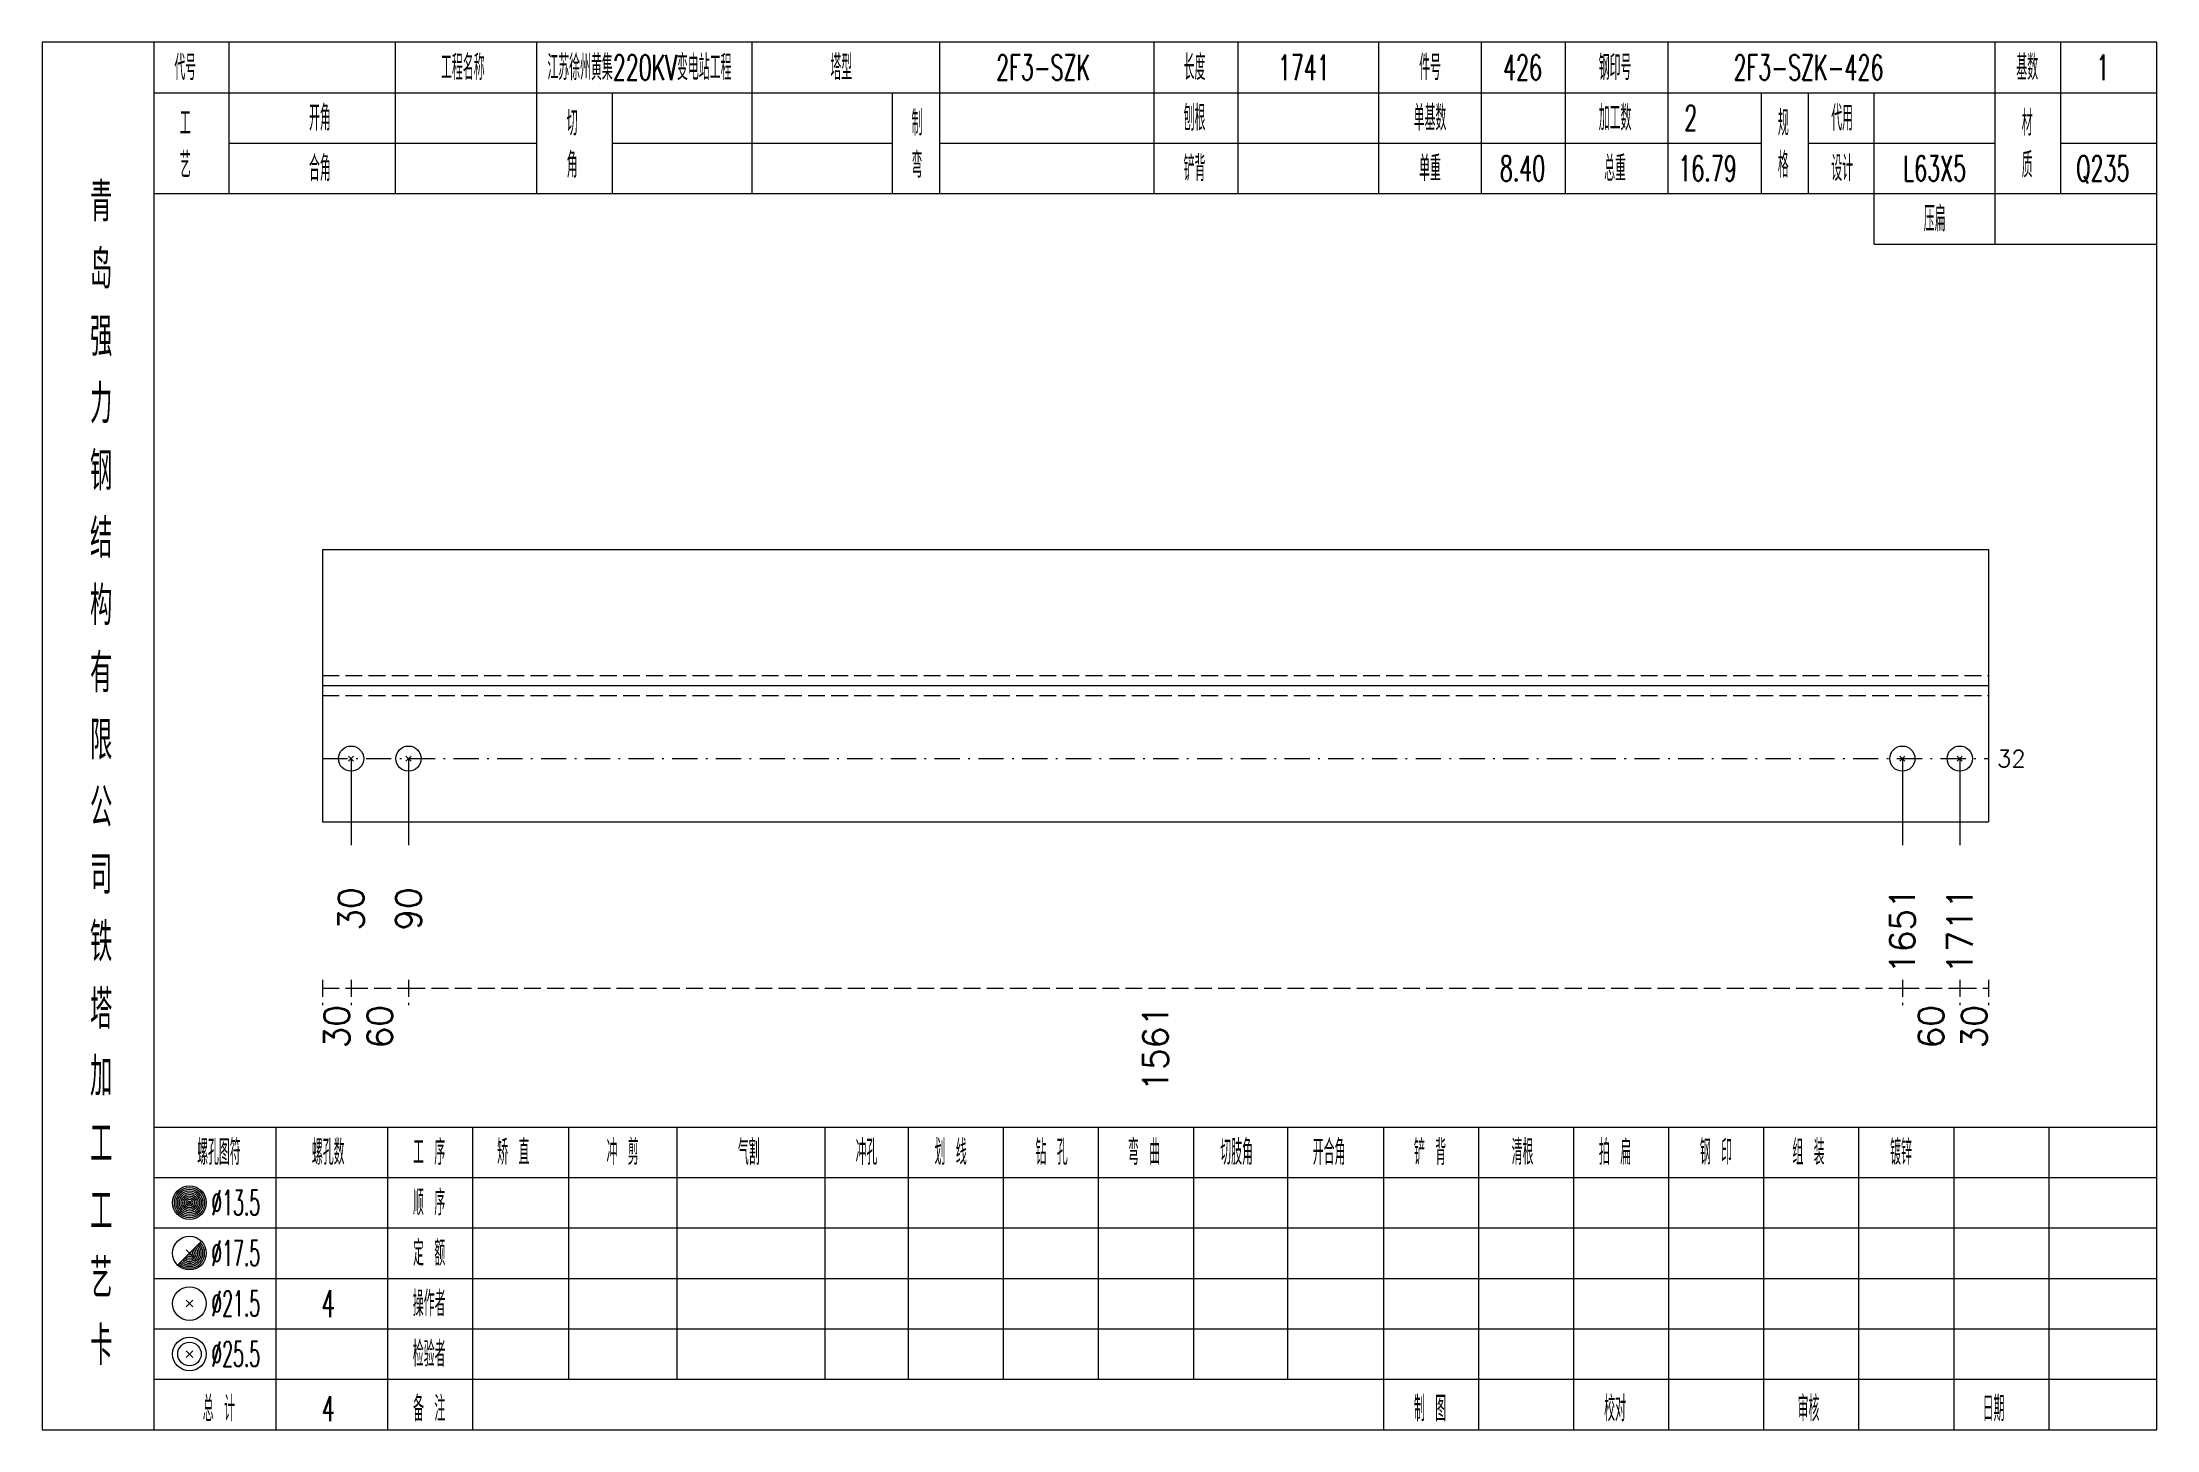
# Model space of a CAD drawing. Extents: x 0 to 4623, y -1159 to 4890.
# Drawn here: x 934.2 to 1185.6, y 2700 to 2865 of the extents above; entities that cross this region are included whole.
import ezdxf
from ezdxf.enums import TextEntityAlignment as Align

# ---------------------------------------------------------------- set-up
doc = ezdxf.new("R2010")
doc.units = 0
doc.header["$MEASUREMENT"] = 0
doc.linetypes.add('一点画线', pattern=[5.2, 3, -1, 0.2, -1])
doc.linetypes.add('虚线', pattern=[2.75, 2, -0.75])
doc.layers.get('0').update_dxf_attribs({"linetype": 'CONTINUOUS', "lineweight": 25})
for name, color, linetype, lineweight in [('1', 7, 'CONTINUOUS', 25), ('4', 7, 'CONTINUOUS', 25), ('5', 7, 'CONTINUOUS', 25)]:
    doc.layers.add(name, color=color, linetype=linetype, lineweight=lineweight)
doc.styles.get("Standard").update_dxf_attribs({"font": 'simplex.shx', "width": 0.7, "height": 3, "bigfont": 'gbhzfs.shx'})

msp = doc.modelspace()

# ---------------------------------------------------------------- texts
at = {"color": 7, "linetype": 'Continuous', "lineweight": 13}
msp.add_text('32', height=2, dxfattribs=at).set_placement((1166.6, 2779.81), align=Align.MIDDLE_LEFT)
at = {"color": 8, "linetype": 'Continuous', "lineweight": 9}
for s, p in [('30', (969.207, 2750.5)), ('60', (974.327, 2750.5)), ('1561', (1066.55, 2750.5)), ('60', (1158.773, 2750.5)), ('30', (1163.893, 2750.5))]:
    msp.add_text(s, height=3, rotation=90, dxfattribs=at).set_placement(p, align=Align.MIDDLE_RIGHT)
at = {"layer": '1', "color": 7, "linetype": 'Continuous', "lineweight": 13}
for s, p in [('30', (970.914, 2764.5)), ('90', (977.741, 2764.5)), ('1651', (1155.359, 2764.5)), ('1711', (1162.186, 2764.5))]:
    msp.add_text(s, height=3, rotation=90, dxfattribs=at).set_placement(p, align=Align.MIDDLE_RIGHT)
at = {"layer": '4', "color": 1, "linetype": 'Continuous', "lineweight": 13}
for s, height, width, p in [('代号', 3, 0.6, (951.2, 2862)), ('工程名称', 3, 0.6, (984.2, 2862)), ('江苏徐州黄集220KV变电站工程', 3, 0.6, (1005.2, 2862)), ('塔型', 3, 0.6, (1029.2, 2862)), ('2F3-SZK', 3, 0.6, (1053.2, 2862)), ('长度', 3, 0.6, (1071.2, 2862)), ('1741', 3, 0.6, (1084.2, 2862)), ('件号', 3, 0.6, (1099.2, 2862)), ('426', 3, 0.6, (1110.2, 2862)), ('钢印号', 3, 0.6, (1121.2, 2862)), ('2F3-SZK-426', 3, 0.6, (1144.2, 2862)), ('基数', 3, 0.6, (1170.2, 2862)), ('1', 3, 0.6, (1179.2, 2862)), ('工', 3, 0.6, (951.2, 2855.4)), ('开角', 3, 0.6, (967.2, 2856)), ('切', 3, 0.6, (997.2, 2855.4)), ('制', 3, 0.6, (1038.2, 2855.4)), ('刨根', 3, 0.6, (1071.2, 2856)), ('单基数', 3, 0.6, (1099.2, 2856)), ('加工数', 3, 0.6, (1121.2, 2856)), ('2', 3, 0.6, (1130.2, 2856)), ('规', 3, 0.6, (1141.2, 2855.4)), ('代用', 3, 0.6, (1148.2, 2856)), ('材', 3, 0.6, (1170.2, 2855.4)), ('艺', 3, 0.6, (951.2, 2850.4)), ('合角', 3, 0.6, (967.2, 2850)), ('角', 3, 0.6, (997.2, 2850.4)), ('弯', 3, 0.6, (1038.2, 2850.4)), ('铲背', 3, 0.6, (1071.2, 2850)), ('单重', 3, 0.6, (1099.2, 2850)), ('8.40', 3, 0.6, (1110.2, 2850)), ('总重', 3, 0.6, (1121.2, 2850)), ('16.79', 3, 0.6, (1132.2, 2850)), ('格', 3, 0.6, (1141.2, 2850.4)), ('设计', 3, 0.6, (1148.2, 2850)), ('L63X5', 3, 0.6, (1159.2, 2850)), ('质', 3, 0.6, (1170.2, 2850.4)), ('Q235', 3, 0.6, (1179.2, 2850)), ('青', 4.6, 0.8, (941.2, 2846)), ('压扁', 3, 0.6, (1159.2, 2844)), ('岛', 4.6, 0.8, (941.2, 2838)), ('强', 4.6, 0.8, (941.2, 2830)), ('力', 4.6, 0.8, (941.2, 2822)), ('钢', 4.6, 0.8, (941.2, 2814)), ('结', 4.6, 0.8, (941.2, 2806)), ('构', 4.6, 0.8, (941.2, 2798)), ('有', 4.6, 0.8, (941.2, 2790)), ('限', 4.6, 0.8, (941.2, 2782)), ('公', 4.6, 0.8, (941.2, 2774)), ('司', 4.6, 0.8, (941.2, 2766)), ('铁', 4.6, 0.8, (941.2, 2758)), ('塔', 4.6, 0.8, (941.2, 2750)), ('加', 4.6, 0.8, (941.2, 2742)), ('工', 4.6, 0.8, (941.2, 2734)), ('螺孔图符', 3, 0.6, (955.2, 2733)), ('螺孔数', 3, 0.6, (968.2, 2733)), ('工 序', 3, 0.6, (980.2, 2733)), ('矫 直', 3, 0.6, (990.2, 2733)), ('冲 剪', 3, 0.6, (1003.2, 2733)), ('气割', 3, 0.6, (1018.2, 2733)), ('冲孔', 3, 0.6, (1032.2, 2733)), ('划 线', 3, 0.6, (1042.2, 2733)), ('钻 孔', 3, 0.6, (1054.2, 2733)), ('弯 曲', 3, 0.6, (1065.2, 2733)), ('切肢角', 3, 0.6, (1076.2, 2733)), ('开合角', 3, 0.6, (1087.2, 2733)), ('铲 背', 3, 0.6, (1099.2, 2733)), ('清根', 3, 0.6, (1110.2, 2733)), ('拍 扁', 3, 0.6, (1121.2, 2733)), ('钢 印', 3, 0.6, (1133.2, 2733)), ('组 装', 3, 0.6, (1144.2, 2733)), ('镀锌', 3, 0.6, (1155.2, 2733)), ('工', 4.6, 0.8, (941.2, 2726)), ('%%C13.5', 3, 0.5, (957.2, 2727)), ('顺 序', 3, 0.6, (980.2, 2727)), ('定 额', 3, 0.6, (980.2, 2721)), ('艺', 4.6, 0.8, (941.2, 2718)), ('%%C17.5', 3, 0.5, (957.2, 2721)), ('%%C21.5', 3, 0.5, (957.2, 2715)), ('4', 3.2, 0.6, (968.2, 2715)), ('操作者', 3, 0.6, (980.2, 2715)), ('卡', 4.6, 0.8, (941.2, 2710)), ('%%C25.5', 3, 0.5, (957.2, 2709)), ('检验者', 3, 0.6, (980.2, 2709)), ('总 计', 3, 0.6, (955.2, 2702.5)), ('4', 3, 0.6, (968.2, 2702.5)), ('备 注', 3, 0.6, (980.2, 2702.5)), ('制 图', 3, 0.6, (1099.2, 2702.5)), ('校对', 3, 0.6, (1121.2, 2702.5)), ('审核', 3, 0.6, (1144.2, 2702.5)), ('日期', 3, 0.6, (1166.2, 2702.5))]:
    msp.add_text(s, height=height, dxfattribs=dict(at, width=width)).set_placement(p, align=Align.MIDDLE_CENTER)

# ---------------------------------------------------------------- blocks, each defined once
blk = doc.blocks.new('孔21.5')
at = {"layer": '5', "color": 7, "linetype": 'Continuous', "lineweight": 13}
for p, q in [((-0.2, -0.2), (0.2, 0.2)), ((-0.2, 0.2), (0.2, -0.2))]:
    blk.add_line(p, q, dxfattribs=at)
blk.add_circle((0, 0), 1, dxfattribs=at)

# ---------------------------------------------------------------- linework, layer by layer
at = {"color": 7, "linetype": 'Continuous', "lineweight": 18}
for p, q in [((967.5, 2804.69), (967.5, 2772.31)), ((967.5, 2804.69), (1165.6, 2804.69)), ((1165.6, 2804.69), (1165.6, 2772.31)), ((967.5, 2788.5), (1165.6, 2788.5))]:
    msp.add_line(p, q, dxfattribs=at)
at = {"color": 1, "linetype": '虚线', "lineweight": 18}
for p, q in [((967.5, 2789.69), (1165.6, 2789.69)), ((967.5, 2787.31), (1165.6, 2787.31))]:
    msp.add_line(p, q, dxfattribs=at)
at = {"color": 3, "linetype": '一点画线', "lineweight": 13}
msp.add_line((967.5, 2779.81), (1165.6, 2779.81), dxfattribs=at)
at = {"color": 7, "linetype": 'Continuous', "lineweight": 13}
for p, q in [((970.914, 2779.81), (970.914, 2769.5)), ((977.741, 2779.81), (977.741, 2769.5)), ((1155.359, 2779.81), (1155.359, 2769.5)), ((1162.186, 2779.81), (1162.186, 2769.5))]:
    msp.add_line(p, q, dxfattribs=at)
at = {"color": 8, "linetype": '虚线', "lineweight": 9}
for p, q in [((967.5, 2753.5), (967.5, 2750.5)), ((970.914, 2753.5), (970.914, 2750.5)), ((970.914, 2753.5), (970.914, 2750.5)), ((977.741, 2753.5), (977.741, 2750.5)), ((977.741, 2753.5), (977.741, 2750.5)), ((1155.359, 2753.5), (1155.359, 2750.5)), ((1155.359, 2753.5), (1155.359, 2750.5)), ((1162.186, 2753.5), (1162.186, 2750.5)), ((1162.186, 2753.5), (1162.186, 2750.5)), ((1165.6, 2753.5), (1165.6, 2750.5)), ((967.5, 2752.5), (970.914, 2752.5)), ((970.914, 2752.5), (977.741, 2752.5)), ((977.741, 2752.5), (1155.359, 2752.5)), ((1155.359, 2752.5), (1162.186, 2752.5)), ((1162.186, 2752.5), (1165.6, 2752.5))]:
    msp.add_line(p, q, dxfattribs=at)
at = {"layer": '1', "color": 7, "linetype": 'Continuous', "lineweight": 18}
msp.add_line((967.5, 2772.31), (1165.6, 2772.31), dxfattribs=at)
at = {"layer": '4', "color": 1, "linetype": 'Continuous', "lineweight": 18}
for p, q in [((947.5, 2700), (947.5, 2865)), ((956.4, 2847), (956.4, 2865)), ((976.2, 2847), (976.2, 2865)), ((993, 2847), (993, 2865)), ((1018.6, 2847), (1018.6, 2865)), ((1040.9, 2847), (1040.9, 2865)), ((1066.4, 2847), (1066.4, 2865)), ((1076.4, 2847), (1076.4, 2865)), ((1093.1, 2847), (1093.1, 2865)), ((1105.3, 2847), (1105.3, 2865)), ((1115.3, 2847), (1115.3, 2865)), ((1127.5, 2847), (1127.5, 2865)), ((1166.4, 2841), (1166.4, 2865)), ((1174.2, 2847), (1174.2, 2865)), ((947.5, 2859), (1185.6, 2859)), ((1002, 2847), (1002, 2859)), ((1035.3, 2847), (1035.3, 2859)), ((1138.6, 2847), (1138.6, 2859)), ((1144.2, 2847), (1144.2, 2859)), ((1152, 2841), (1152, 2859)), ((956.4, 2853), (993, 2853)), ((1002, 2853), (1035.3, 2853)), ((1040.9, 2853), (1138.6, 2853)), ((1144.2, 2853), (1166.4, 2853)), ((1174.2, 2853), (1185.6, 2853)), ((947.5, 2847), (1185.6, 2847)), ((1152, 2841), (1185.6, 2841)), ((947.5, 2736), (1185.6, 2736)), ((962, 2700), (962, 2736)), ((975.3, 2700), (975.3, 2736)), ((985.4, 2700), (985.4, 2736)), ((996.8, 2706), (996.8, 2736)), ((1009.7, 2706), (1009.7, 2736)), ((1027.3, 2706), (1027.3, 2736)), ((1037.2, 2706), (1037.2, 2736)), ((1048.5, 2706), (1048.5, 2736)), ((1059.8, 2706), (1059.8, 2736)), ((1071.1, 2706), (1071.1, 2736)), ((1082.3, 2706), (1082.3, 2736)), ((1093.7, 2706), (1093.7, 2736)), ((1105, 2706), (1105, 2736)), ((1116.3, 2706), (1116.3, 2736)), ((1127.6, 2706), (1127.6, 2736)), ((1138.9, 2706), (1138.9, 2736)), ((1150.2, 2706), (1150.2, 2736)), ((1161.5, 2706), (1161.5, 2736)), ((1172.8, 2706), (1172.8, 2736)), ((947.5, 2730), (1185.6, 2730)), ((947.5, 2724), (1185.6, 2724)), ((947.5, 2718), (1185.6, 2718)), ((947.5, 2712), (1185.6, 2712)), ((947.5, 2706), (1185.6, 2706)), ((1093.7, 2700), (1093.7, 2706)), ((1105, 2700), (1105, 2706)), ((1116.3, 2700), (1116.3, 2706)), ((1127.6, 2700), (1127.6, 2706)), ((1138.9, 2700), (1138.9, 2706)), ((1150.2, 2700), (1150.2, 2706)), ((1161.5, 2700), (1161.5, 2706)), ((1172.8, 2700), (1172.8, 2706))]:
    msp.add_line(p, q, dxfattribs=at)
at = {"layer": '4', "color": 7, "linetype": 'Continuous', "lineweight": 13}
for p, q in [((951.5, 2726.8), (951.9, 2727.2)), ((951.9, 2726.8), (951.5, 2727.2)), ((950.286, 2719.586), (953.114, 2722.414)), ((951.3, 2721.4), (952.1, 2720.6)), ((951.3, 2714.6), (952.1, 2715.4)), ((951.3, 2715.4), (952.1, 2714.6)), ((951.3, 2708.6), (952.1, 2709.4)), ((951.3, 2709.4), (952.1, 2708.6))]:
    msp.add_line(p, q, dxfattribs=at)
at = {"layer": '4', "color": 1, "linetype": 'Continuous', "lineweight": 18}
msp.add_lwpolyline([(934.2, 2865), (934.2, 2700), (1185.6, 2700), (1185.6, 2865)], close=True, dxfattribs=at)
at = {"layer": '4', "color": 7, "linetype": 'Continuous', "lineweight": 13}
for centre, radius in [((951.7, 2727), 2), ((951.7, 2727), 1.8), ((951.7, 2727), 1.6), ((951.7, 2727), 1.4), ((951.7, 2727), 1.2), ((951.7, 2727), 1), ((951.7, 2727), 0.8), ((951.7, 2727), 0.6), ((951.7, 2727), 0.4), ((951.7, 2727), 0.2), ((951.7, 2721), 2), ((951.7, 2715), 2), ((951.7, 2709), 2), ((951.7, 2709), 1.4)]:
    msp.add_circle(centre, radius, dxfattribs=at)
for radius in [1.8, 1.6, 1.4, 1.2, 1, 0.8, 0.6, 0.4, 0.2]:
    msp.add_arc((951.7, 2721), radius, 225, 45, dxfattribs=at)

# ---------------------------------------------------------------- block references
at = {"layer": '1', "color": 7, "linetype": 'Continuous', "lineweight": 13, "xscale": 1.5, "yscale": 1.5, "zscale": 1.5}
for p in [(970.914, 2779.81), (977.741, 2779.81), (1155.359, 2779.81), (1162.186, 2779.81)]:
    msp.add_blockref('孔21.5', p, dxfattribs=at)

msp.set_redraw_order([(e.dxf.handle, doc.entitydb.next_handle()) for e in msp.query("TEXT MTEXT ATTDEF DIMENSION ARC_DIMENSION")])  # texts and dimensions are drawn at this point

doc.saveas('drawing.dxf')
